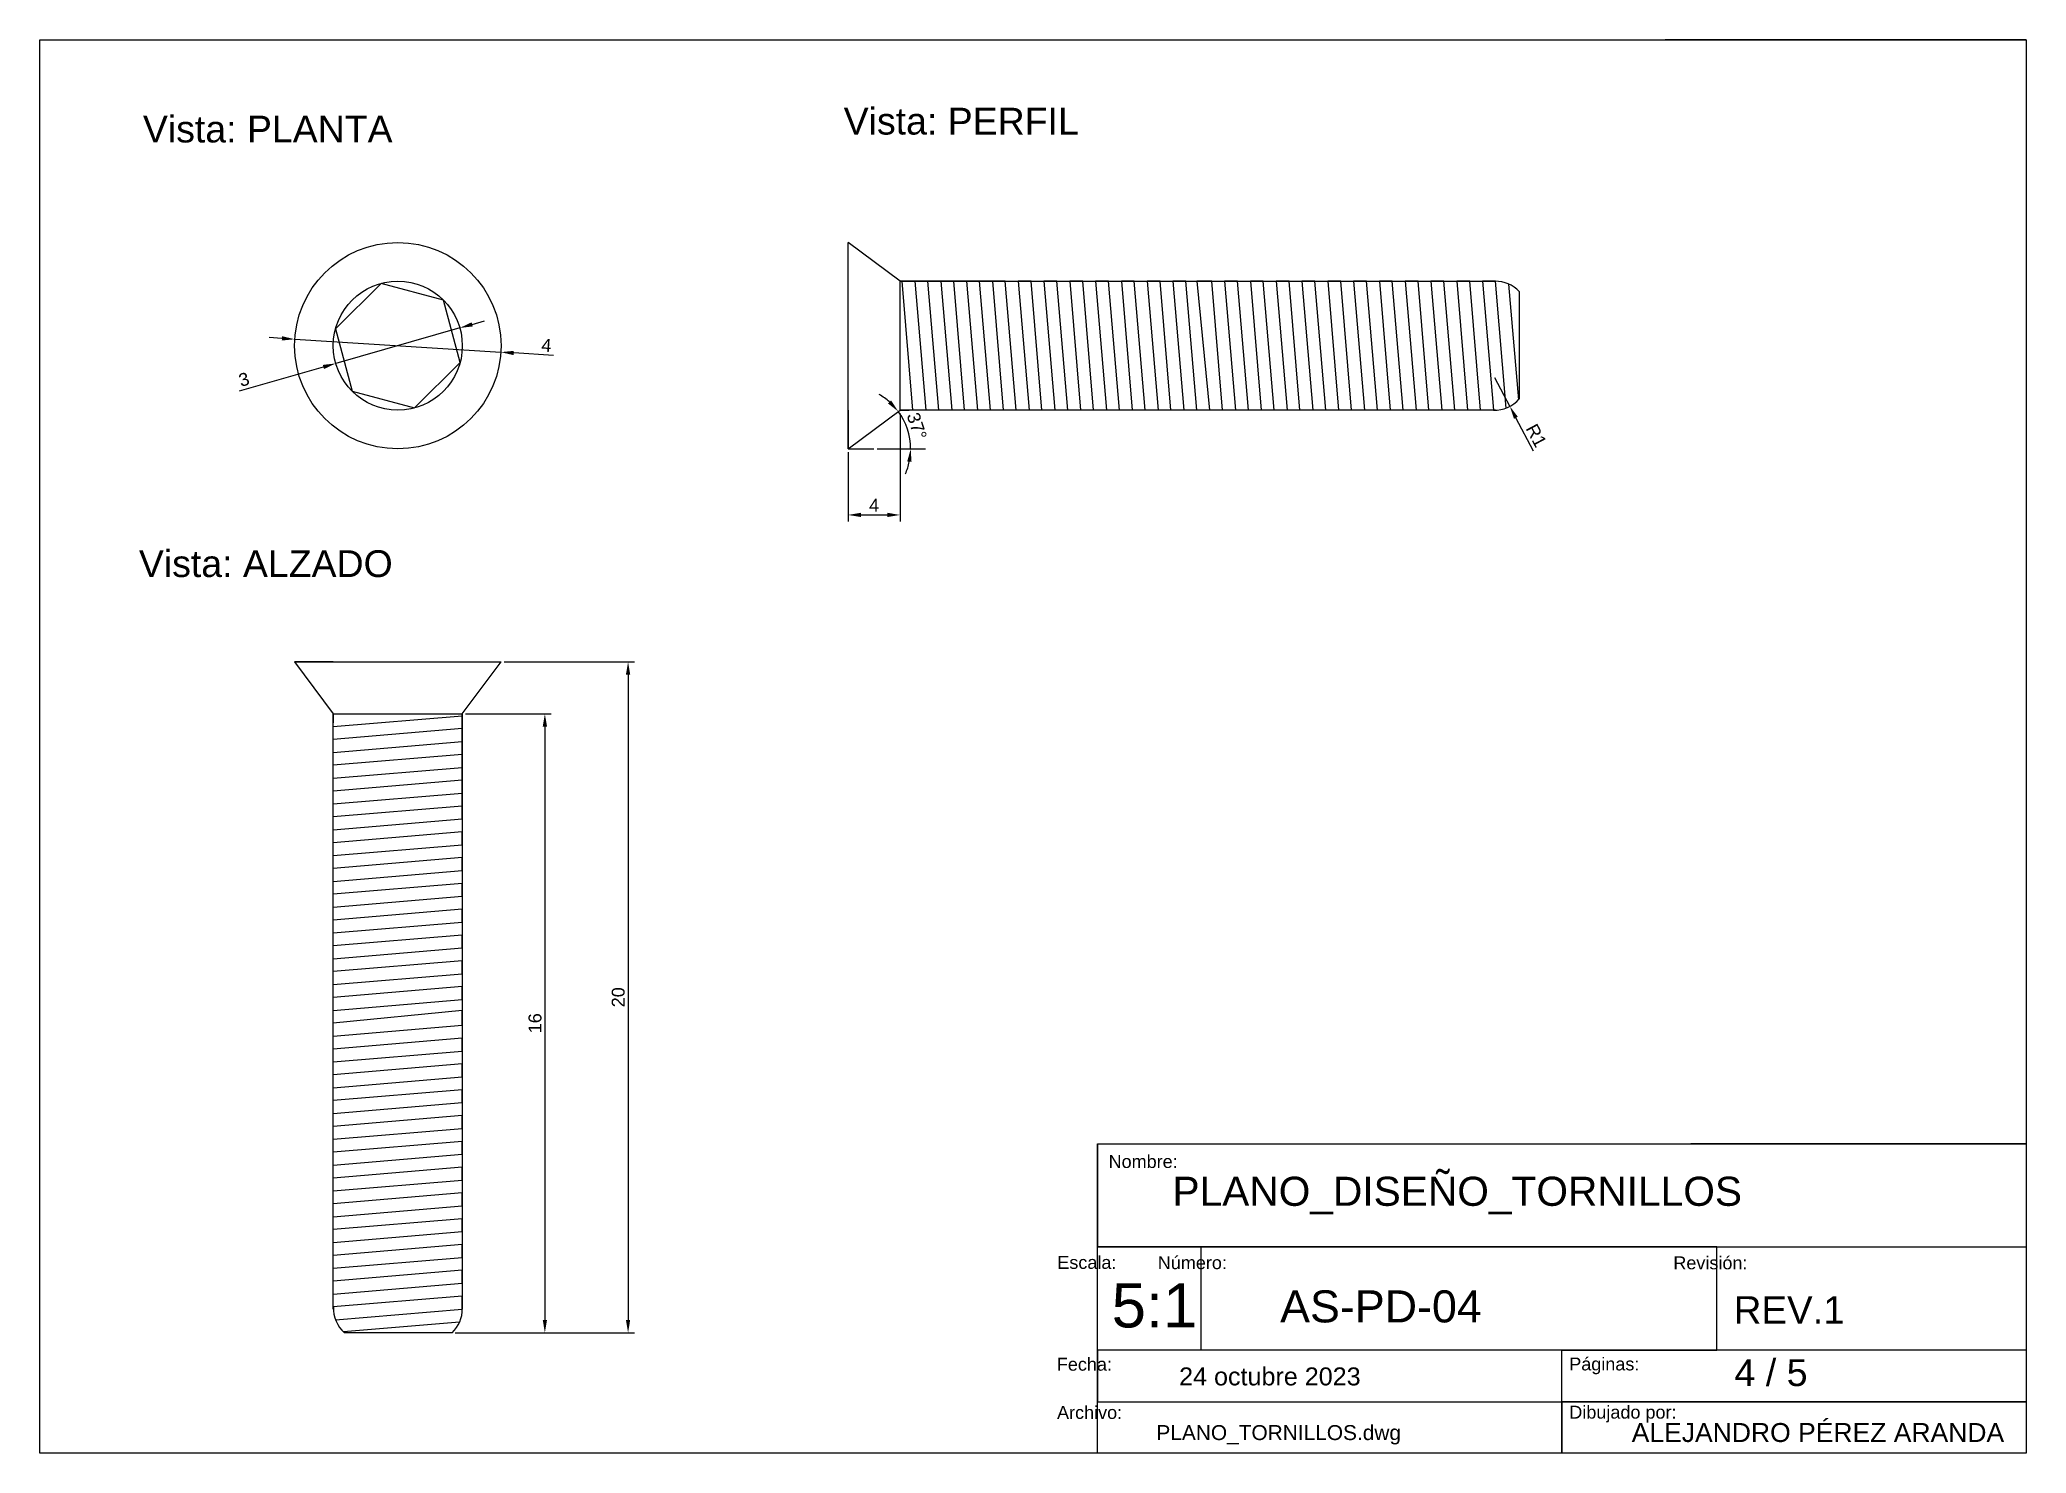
# Model space of a CAD drawing. Header units: millimetres. Extents: x 1406 to 3086, y 1988 to 2285.
# Drawn here: x 2005.7 to 2390.7, y 1989 to 2263 of the extents above; entities that cross this region are included whole.
import ezdxf

# ---------------------------------------------------------------- set-up
doc = ezdxf.new("R2010")
doc.units = ezdxf.units.MM
for name, color, linetype in [('BASE', 7, 'Continuous'), ('Cajetín', 7, 'Continuous'), ('COTA', 252, 'Continuous')]:
    doc.layers.add(name, color=color, linetype=linetype)
doc.styles.get("Standard").update_dxf_attribs({"font": 'arial.ttf'})
doc.dimstyles.new('ISO-25', dxfattribs={"dimtxt": 2.5, "dimasz": 2.5, "dimexe": 1.25, "dimexo": 0.625, "dimtad": 1, "dimtxsty": 'Standard', "dimcen": 2.5, "dimadec": 0, "dimazin": 0, "dimtfac": 1, "dimtmove": 0, "dimatfit": 3, "dimfxl": 1, "dimarcsym": 0})

msp = doc.modelspace()

# ---------------------------------------------------------------- texts
at = {"insert": (2334.177, 2007.246), "char_height": 5.2142, "attachment_point": 1}
msp.add_mtext_dynamic_manual_height_columns('4 / 5', width=104.23749, gutter_width=26.071, heights=[61.486], dxfattribs=at)
at = {"layer": 'BASE', "char_height": 5.19396, "attachment_point": 1}
for s, insert in [('Vista: PLANTA', (2025.733, 2248.283)), ('Vista: PERFIL', (2161.543, 2249.818)), ('Vista: ALZADO', (2024.954, 2164.047))]:
    msp.add_mtext_dynamic_manual_height_columns(s, width=310.06023, gutter_width=25.97, heights=[0], dxfattribs=dict(at, insert=insert))
at = {"layer": 'Cajetín', "attachment_point": 1}
for s, width, gutter_width, heights, insert, char_height in [('Nombre:', 94.73064, 12.5, [0], (2212.883, 2046.805), 2.5), ('PLANO_DISEÑO_TORNILLOS', 141.22042, 28.214, [0], (2225.264, 2042.612), 5.64273), ('^IEscala:', 10.65019, 12.5, [0], (2202.948, 2027.245), 2.5), ('^INúmero:', 10.65019, 12.5, [0], (2222.419, 2027.195), 2.5), ('^IRevisión:', 10.65019, 12.5, [0], (2322.335, 2027.164), 2.5), ('5:1', 47.04129, 42.785, [0], (2213.475, 2021.947), 8.557), ('AS-PD-04', 155.57185, 31.081, [0], (2246.127, 2020.587), 6.2162), ('REV.1', 133.37546, 26.646, [0], (2334.03, 2019.457), 5.3293), ('^IFecha:', 10.65019, 12.5, [0], (2202.857, 2007.514), 2.5), ('^IPáginas:', 29.94914, 12.5, [3.888], (2292.159, 2007.564), 2.5), ('24 octubre 2023', 87.20659, 17.423, [0], (2226.55, 2005.646), 3.4845), ('^IArchivo:', 10.65019, 12.5, [0], (2202.895, 1998.165), 2.5), ('^IDibujado por:', 45.92393, 12.5, [6.739], (2292.172, 1998.224), 2.5), ('PLANO_TORNILLOS.dwg', 72.43723, 14.472, [0], (2222.148, 1994.462), 2.89437), ('ALEJANDRO PÉREZ ARANDA', 91.99793, 18.38, [0], (2314.262, 1994.866), 3.67595)]:
    msp.add_mtext_dynamic_manual_height_columns(s, width=width, gutter_width=gutter_width, heights=heights, dxfattribs=dict(at, insert=insert, char_height=char_height))

# ---------------------------------------------------------------- blocks, each defined once
blk = doc.blocks.new('*D11')
at = {"layer": 'COTA', "color": 0, "lineweight": -2, "transparency": 16777216}
for p, q in [((2087.15, 2207.14), (2063.12, 2200.26)), ((2089.55, 2207.83), (2091.96, 2208.51)), ((2044.45, 2194.92), (2060.71, 2199.57))]:
    blk.add_line(p, q, dxfattribs=at)
at = {"layer": 'COTA', "color": 0, "transparency": 16777216}
for points in [[(2089.44, 2208.23), (2089.67, 2207.43), (2087.15, 2207.14)], [(2060.6, 2199.97), (2060.83, 2199.17), (2063.12, 2200.26)]]:
    blk.add_solid(points, dxfattribs=at)
at = {"layer": 'COTA', "color": 0, "transparency": 16777216, "insert": (2045.32, 2197.15), "char_height": 2.5, "attachment_point": 5, "rotation": 15.968}
blk.add_mtext('3', dxfattribs=at)
blk = doc.blocks.new('*D12')
at = {"layer": 'COTA', "color": 0, "lineweight": -2, "transparency": 16777216}
for p, q in [((2095.76, 2142.44), (2121.01, 2142.44)), ((2119.76, 2139.94), (2119.76, 2014.86)), ((2086.26, 2012.36), (2121.01, 2012.36))]:
    blk.add_line(p, q, dxfattribs=at)
at = {"layer": 'COTA', "color": 0, "transparency": 16777216}
for points in [[(2119.34, 2139.94), (2120.17, 2139.94), (2119.76, 2142.44)], [(2119.34, 2014.86), (2120.17, 2014.86), (2119.76, 2012.36)]]:
    blk.add_solid(points, dxfattribs=at)
at = {"layer": 'COTA', "color": 0, "transparency": 16777216, "insert": (2117.85, 2077.4), "char_height": 2.5, "width": 10.5536, "attachment_point": 5, "rotation": 90}
blk.add_mtext('20', dxfattribs=at)
blk = doc.blocks.new('*D13')
at = {"layer": 'COTA', "color": 0, "lineweight": -2, "transparency": 16777216}
for p, q in [((2088.26, 2132.36), (2104.88, 2132.36)), ((2103.63, 2129.86), (2103.63, 2014.86)), ((2086.26, 2012.36), (2104.88, 2012.36))]:
    blk.add_line(p, q, dxfattribs=at)
at = {"layer": 'COTA', "color": 0, "transparency": 16777216}
for points in [[(2103.22, 2129.86), (2104.05, 2129.86), (2103.63, 2132.36)], [(2103.22, 2014.86), (2104.05, 2014.86), (2103.63, 2012.36)]]:
    blk.add_solid(points, dxfattribs=at)
at = {"layer": 'COTA', "color": 0, "transparency": 16777216, "insert": (2101.73, 2072.36), "char_height": 2.5, "attachment_point": 5, "rotation": 90}
blk.add_mtext('16', dxfattribs=at)
blk = doc.blocks.new('*D14')
at = {"layer": 'COTA', "color": 0, "lineweight": -2, "transparency": 16777216}
for p, q in [((2287.69, 2197.51), (2290.65, 2191.94)), ((2295.25, 2183.28), (2291.82, 2189.73))]:
    blk.add_line(p, q, dxfattribs=at)
at = {"layer": 'COTA', "color": 0, "transparency": 16777216}
blk.add_solid([(2292.19, 2189.92), (2291.46, 2189.53), (2290.65, 2191.94)], dxfattribs=at)
at = {"layer": 'COTA', "color": 0, "transparency": 16777216, "insert": (2295.78, 2186.28), "char_height": 2.5, "attachment_point": 5, "rotation": 297.9772}
blk.add_mtext('R1', dxfattribs=at)
blk = doc.blocks.new('*D15')
at = {"layer": 'COTA', "color": 0, "lineweight": -2, "transparency": 16777216}
for p, q in [((2172.47, 2190.57), (2172.47, 2169.64)), ((2162.39, 2183.07), (2162.39, 2169.64)), ((2164.89, 2170.89), (2169.97, 2170.89))]:
    blk.add_line(p, q, dxfattribs=at)
at = {"layer": 'COTA', "color": 0, "transparency": 16777216}
for points in [[(2164.89, 2171.31), (2164.89, 2170.48), (2162.39, 2170.89)], [(2169.97, 2171.31), (2169.97, 2170.48), (2172.47, 2170.89)]]:
    blk.add_solid(points, dxfattribs=at)
at = {"layer": 'COTA', "color": 0, "transparency": 16777216, "insert": (2167.43, 2172.77), "char_height": 2.5, "attachment_point": 5}
blk.add_mtext('4', dxfattribs=at)
blk = doc.blocks.new('*D16')
at = {"layer": 'COTA', "color": 0, "lineweight": -2, "transparency": 16777216}
blk.add_line((2168.02, 2183.7), (2175.78, 2183.7), dxfattribs=at)
for start, end in [(48.4886, 60.3147), (0, 36.6624), (336.3477, 348.1739)]:
    blk.add_arc((2162.39, 2183.7), 12.13, start, end, dxfattribs=at)
at = {"layer": 'COTA', "color": 0, "transparency": 16777216}
for points in [[(2170.74, 2193.07), (2170.13, 2192.5), (2172.13, 2190.94)], [(2173.86, 2181.26), (2174.69, 2181.17), (2174.53, 2183.7)]]:
    blk.add_solid(points, dxfattribs=at)
at = {"layer": 'COTA', "color": 0, "transparency": 16777216, "insert": (2175.72, 2188.11), "char_height": 2.5, "attachment_point": 5, "rotation": 288.3312}
blk.add_mtext('37°', dxfattribs=at)
blk = doc.blocks.new('*D17')
at = {"layer": 'COTA', "color": 0, "lineweight": -2, "transparency": 16777216}
for p, q in [((2052.68, 2205.11), (2050.18, 2205.27)), ((2055.17, 2204.95), (2095.09, 2202.44)), ((2105.31, 2201.8), (2097.59, 2202.29))]:
    blk.add_line(p, q, dxfattribs=at)
at = {"layer": 'COTA', "color": 0, "transparency": 16777216}
for points in [[(2052.7, 2205.53), (2052.65, 2204.7), (2055.17, 2204.95)], [(2097.62, 2202.7), (2097.56, 2201.87), (2095.09, 2202.44)]]:
    blk.add_solid(points, dxfattribs=at)
at = {"layer": 'COTA', "color": 0, "transparency": 16777216, "insert": (2103.94, 2203.77), "char_height": 2.5, "width": 6.2926, "attachment_point": 5, "rotation": 356.4021}
blk.add_mtext('4', dxfattribs=at)

# ---------------------------------------------------------------- dimensions: what is measured, and where the dimension line sits
at = {"layer": 'COTA'}
for p1, p2, text, picture, middle in [((2087.151, 2207.139), (2063.116, 2200.261), '3', '*D11', (2045.841, 2195.318)), ((2055.173, 2204.955), (2095.094, 2202.445), '4', '*D17', (2103.82, 2201.896))]:
    dim = msp.add_diameter_dim_2p(p1=p1, p2=p2, text=text, dimstyle='ISO-25', dxfattribs=at)
    dim.commit()
    dim.dimension.update_dxf_attribs({"geometry": picture, "text_midpoint": middle, "dimtype": 163})
dim = msp.add_radius_dim(center=(2287.689, 2197.513), mpoint=(2290.652, 2191.935), text='R1', dimstyle='ISO-25', dxfattribs=at)
dim.commit()
dim.dimension.update_dxf_attribs({"geometry": '*D14', "text_midpoint": (2295.783, 2186.283)})
dim = msp.add_angular_dim_2l(base=(2174.254, 2186.268), line1=((2162.395, 2183.7), (2172.471, 2191.2)), line2=((2162.395, 2183.7), (2167.395, 2183.7)), dimstyle='ISO-25', dxfattribs=at)
dim.commit()
dim.dimension.update_dxf_attribs({"geometry": '*D16', "text_midpoint": (2175.719, 2188.114)})
dim = msp.add_linear_dim(base=(2172.471, 2170.892), p1=(2162.395, 2183.7), p2=(2172.471, 2191.2), text='4', dimstyle='ISO-25', dxfattribs=at)
dim.commit()
dim.dimension.update_dxf_attribs({"geometry": '*D15', "text_midpoint": (2167.433, 2172.767)})
for base, p1, text, picture, middle in [((2119.755, 2012.359), (2095.134, 2142.435), '20', '*D12', (2117.854, 2077.397)), ((2103.632, 2012.359), (2087.634, 2132.359), '16', '*D13', (2101.731, 2072.359))]:
    dim = msp.add_linear_dim(base=base, p1=p1, p2=(2085.634, 2012.359), angle=90, text=text, dimstyle='ISO-25', dxfattribs=at)
    dim.commit()
    dim.dimension.update_dxf_attribs({"geometry": picture, "text_midpoint": middle})

# ---------------------------------------------------------------- linework, layer by layer
for p, q in [((2005.733, 2263.004), (2025.733, 2263.004)), ((2390.733, 2263.004), (2320.733, 2263.004)), ((2162.395, 2183.7), (2162.395, 2223.7)), ((2172.471, 2216.2), (2162.395, 2223.7)), ((2162.395, 2191.2), (2162.395, 2216.2)), ((2162.395, 2191.2), (2162.395, 2216.2)), ((2172.471, 2216.2), (2173.257, 2216.2)), ((2173.257, 2216.2), (2172.471, 2216.2)), ((2172.471, 2216.2), (2175.364, 2216.2)), ((2175.364, 2216.2), (2172.471, 2216.2)), ((2172.864, 2216.2), (2172.471, 2216.2)), ((2172.471, 2191.2), (2172.471, 2216.2)), ((2174.971, 2191.2), (2172.864, 2216.2)), ((2175.364, 2216.2), (2180.364, 2216.2)), ((2180.364, 2216.2), (2175.364, 2216.2)), ((2177.864, 2216.2), (2175.364, 2216.2)), ((2175.364, 2216.2), (2177.471, 2191.2)), ((2179.971, 2191.2), (2177.864, 2216.2)), ((2180.364, 2216.2), (2185.364, 2216.2)), ((2185.364, 2216.2), (2180.364, 2216.2)), ((2182.864, 2216.2), (2180.364, 2216.2)), ((2180.364, 2216.2), (2182.471, 2191.2)), ((2184.971, 2191.2), (2182.864, 2216.2)), ((2185.364, 2216.2), (2190.364, 2216.2)), ((2190.364, 2216.2), (2185.364, 2216.2)), ((2187.864, 2216.2), (2185.364, 2216.2)), ((2185.364, 2216.2), (2187.471, 2191.2)), ((2189.971, 2191.2), (2187.864, 2216.2)), ((2190.364, 2216.2), (2195.364, 2216.2)), ((2192.864, 2216.2), (2190.364, 2216.2)), ((2190.364, 2216.2), (2192.471, 2191.2)), ((2194.971, 2191.2), (2192.864, 2216.2)), ((2195.364, 2216.2), (2200.364, 2216.2)), ((2197.864, 2216.2), (2195.364, 2216.2)), ((2195.364, 2216.2), (2197.471, 2191.2)), ((2199.971, 2191.2), (2197.864, 2216.2)), ((2200.364, 2216.2), (2205.364, 2216.2)), ((2202.864, 2216.2), (2200.364, 2216.2)), ((2200.364, 2216.2), (2202.471, 2191.2)), ((2204.971, 2191.2), (2202.864, 2216.2)), ((2205.364, 2216.2), (2210.364, 2216.2)), ((2207.864, 2216.2), (2205.364, 2216.2)), ((2205.364, 2216.2), (2207.471, 2191.2)), ((2209.971, 2191.2), (2207.864, 2216.2)), ((2210.364, 2216.2), (2215.364, 2216.2)), ((2212.864, 2216.2), (2210.364, 2216.2)), ((2210.364, 2216.2), (2212.471, 2191.2)), ((2214.971, 2191.2), (2212.864, 2216.2)), ((2215.364, 2216.2), (2220.364, 2216.2)), ((2217.864, 2216.2), (2215.364, 2216.2)), ((2215.364, 2216.2), (2217.471, 2191.2)), ((2219.971, 2191.2), (2217.864, 2216.2)), ((2220.364, 2216.2), (2225.364, 2216.2)), ((2222.864, 2216.2), (2220.364, 2216.2)), ((2220.364, 2216.2), (2222.471, 2191.2)), ((2224.971, 2191.2), (2222.864, 2216.2)), ((2225.364, 2216.2), (2230.364, 2216.2)), ((2227.864, 2216.2), (2225.364, 2216.2)), ((2225.364, 2216.2), (2227.471, 2191.2)), ((2229.971, 2191.2), (2227.864, 2216.2)), ((2232.864, 2216.2), (2229.971, 2216.2)), ((2229.971, 2216.2), (2232.471, 2191.2)), ((2230.364, 2216.2), (2235.364, 2216.2)), ((2234.971, 2191.2), (2232.864, 2216.2)), ((2235.364, 2216.2), (2240.364, 2216.2)), ((2237.864, 2216.2), (2235.364, 2216.2)), ((2235.364, 2216.2), (2237.471, 2191.2)), ((2239.971, 2191.2), (2237.864, 2216.2)), ((2240.364, 2216.2), (2245.364, 2216.2)), ((2242.864, 2216.2), (2240.364, 2216.2)), ((2240.364, 2216.2), (2242.471, 2191.2)), ((2244.971, 2191.2), (2242.864, 2216.2)), ((2245.364, 2216.2), (2250.364, 2216.2)), ((2247.864, 2216.2), (2245.364, 2216.2)), ((2245.364, 2216.2), (2247.471, 2191.2)), ((2249.971, 2191.2), (2247.864, 2216.2)), ((2250.364, 2216.2), (2255.364, 2216.2)), ((2252.864, 2216.2), (2250.364, 2216.2)), ((2250.364, 2216.2), (2252.471, 2191.2)), ((2254.971, 2191.2), (2252.864, 2216.2)), ((2255.364, 2216.2), (2260.364, 2216.2)), ((2257.864, 2216.2), (2255.364, 2216.2)), ((2255.364, 2216.2), (2257.471, 2191.2)), ((2259.971, 2191.2), (2257.864, 2216.2)), ((2260.364, 2216.2), (2265.364, 2216.2)), ((2262.864, 2216.2), (2260.364, 2216.2)), ((2260.364, 2216.2), (2262.471, 2191.2)), ((2264.971, 2191.2), (2262.864, 2216.2)), ((2265.364, 2216.2), (2270.364, 2216.2)), ((2267.864, 2216.2), (2265.364, 2216.2)), ((2265.364, 2216.2), (2267.471, 2191.2)), ((2269.971, 2191.2), (2267.864, 2216.2)), ((2270.364, 2216.2), (2275.364, 2216.2)), ((2272.864, 2216.2), (2270.364, 2216.2)), ((2270.364, 2216.2), (2272.471, 2191.2)), ((2274.971, 2191.2), (2272.864, 2216.2)), ((2275.364, 2216.2), (2280.364, 2216.2)), ((2277.864, 2216.2), (2275.364, 2216.2)), ((2275.364, 2216.2), (2277.471, 2191.2)), ((2279.971, 2191.2), (2277.864, 2216.2)), ((2280.364, 2216.2), (2285.364, 2216.2)), ((2282.864, 2216.2), (2280.364, 2216.2)), ((2280.364, 2216.2), (2282.471, 2191.2)), ((2284.971, 2191.2), (2282.864, 2216.2)), ((2285.364, 2216.2), (2287.864, 2216.2)), ((2287.864, 2216.2), (2285.364, 2216.2)), ((2285.364, 2216.2), (2287.471, 2191.2)), ((2289.936, 2191.611), (2287.864, 2216.2)), ((2290.41, 2215.653), (2292.302, 2193.2)), ((2162.395, 2191.2), (2162.395, 2183.7)), ((2162.395, 2183.7), (2172.471, 2191.2)), ((2172.471, 2191.2), (2174.221, 2191.2)), ((2177.471, 2191.2), (2172.471, 2191.2)), ((2177.471, 2191.2), (2174.971, 2191.2)), ((2182.471, 2191.2), (2177.471, 2191.2)), ((2182.471, 2191.2), (2179.971, 2191.2)), ((2187.471, 2191.2), (2182.471, 2191.2)), ((2187.471, 2191.2), (2184.971, 2191.2)), ((2192.471, 2191.2), (2187.471, 2191.2)), ((2192.471, 2191.2), (2189.971, 2191.2)), ((2197.471, 2191.2), (2192.471, 2191.2)), ((2197.471, 2191.2), (2194.971, 2191.2)), ((2202.471, 2191.2), (2197.471, 2191.2)), ((2202.471, 2191.2), (2199.971, 2191.2)), ((2207.471, 2191.2), (2202.471, 2191.2)), ((2207.471, 2191.2), (2204.971, 2191.2)), ((2212.471, 2191.2), (2207.471, 2191.2)), ((2212.471, 2191.2), (2209.971, 2191.2)), ((2217.471, 2191.2), (2212.471, 2191.2)), ((2217.471, 2191.2), (2214.971, 2191.2)), ((2222.471, 2191.2), (2217.471, 2191.2)), ((2222.471, 2191.2), (2219.971, 2191.2)), ((2227.471, 2191.2), (2222.471, 2191.2)), ((2227.471, 2191.2), (2224.971, 2191.2)), ((2232.471, 2191.2), (2227.471, 2191.2)), ((2232.471, 2191.2), (2229.971, 2191.2)), ((2237.471, 2191.2), (2232.471, 2191.2)), ((2237.471, 2191.2), (2234.971, 2191.2)), ((2242.471, 2191.2), (2237.471, 2191.2)), ((2242.471, 2191.2), (2239.971, 2191.2)), ((2247.471, 2191.2), (2242.471, 2191.2)), ((2247.471, 2191.2), (2244.971, 2191.2)), ((2252.471, 2191.2), (2247.471, 2191.2)), ((2252.471, 2191.2), (2249.971, 2191.2)), ((2257.471, 2191.2), (2252.471, 2191.2)), ((2257.471, 2191.2), (2254.971, 2191.2)), ((2262.471, 2191.2), (2257.471, 2191.2)), ((2262.471, 2191.2), (2259.971, 2191.2)), ((2267.471, 2191.2), (2262.471, 2191.2)), ((2267.471, 2191.2), (2264.971, 2191.2)), ((2272.471, 2191.2), (2267.471, 2191.2)), ((2272.471, 2191.2), (2269.971, 2191.2)), ((2277.471, 2191.2), (2272.471, 2191.2)), ((2277.471, 2191.2), (2274.971, 2191.2)), ((2282.471, 2191.2), (2277.471, 2191.2)), ((2282.471, 2191.2), (2279.971, 2191.2)), ((2287.471, 2191.2), (2282.471, 2191.2)), ((2287.471, 2191.2), (2284.971, 2191.2)), ((2287.864, 2191.2), (2287.471, 2191.2)), ((2075.134, 2183.7), (2075.134, 2183.7)), ((2390.733, 2159.963), (2390.733, 2139.963)), ((2062.634, 2142.435), (2055.134, 2142.435)), ((2055.134, 2142.435), (2095.134, 2142.435)), ((2055.134, 2142.435), (2062.634, 2132.359)), ((2062.634, 2142.435), (2087.634, 2142.435)), ((2062.634, 2142.435), (2087.634, 2142.435)), ((2087.634, 2132.359), (2095.134, 2142.435)), ((2062.634, 2132.359), (2062.634, 2130.609)), ((2062.634, 2127.359), (2062.634, 2132.359)), ((2062.634, 2132.359), (2087.634, 2132.359)), ((2062.634, 2129.859), (2087.634, 2131.966)), ((2062.634, 2127.359), (2062.634, 2129.859)), ((2087.634, 2129.466), (2062.634, 2127.359)), ((2087.634, 2131.573), (2087.634, 2132.359)), ((2087.634, 2132.359), (2087.634, 2129.466)), ((2087.634, 2129.466), (2087.634, 2132.359)), ((2087.634, 2131.966), (2087.634, 2132.359)), ((2087.634, 2132.359), (2087.634, 2131.573)), ((2087.634, 2129.466), (2087.634, 2124.466)), ((2087.634, 2124.466), (2087.634, 2129.466)), ((2087.634, 2126.966), (2087.634, 2129.466)), ((2062.634, 2122.359), (2062.634, 2127.359)), ((2062.634, 2124.859), (2087.634, 2126.966)), ((2062.634, 2122.359), (2062.634, 2124.859)), ((2087.634, 2124.466), (2062.634, 2122.359)), ((2062.634, 2117.359), (2062.634, 2122.359)), ((2062.634, 2119.859), (2087.634, 2121.966)), ((2087.634, 2124.466), (2087.634, 2119.466)), ((2087.634, 2119.466), (2087.634, 2124.466)), ((2087.634, 2121.966), (2087.634, 2124.466)), ((2062.634, 2117.359), (2062.634, 2119.859)), ((2087.634, 2119.466), (2062.634, 2117.359)), ((2087.634, 2119.466), (2087.634, 2114.466)), ((2087.634, 2114.466), (2087.634, 2119.466)), ((2087.634, 2116.966), (2087.634, 2119.466)), ((2062.634, 2112.359), (2062.634, 2117.359)), ((2062.634, 2114.859), (2087.634, 2116.966)), ((2062.634, 2112.359), (2062.634, 2114.859)), ((2087.634, 2114.466), (2062.634, 2112.359)), ((2087.634, 2114.466), (2087.634, 2109.466)), ((2087.634, 2111.966), (2087.634, 2114.466)), ((2062.634, 2107.359), (2062.634, 2112.359)), ((2062.634, 2109.859), (2087.634, 2111.966)), ((2062.634, 2107.359), (2062.634, 2109.859)), ((2087.634, 2109.466), (2062.634, 2107.359)), ((2062.634, 2102.359), (2062.634, 2107.359)), ((2062.634, 2104.859), (2087.634, 2106.966)), ((2087.634, 2109.466), (2087.634, 2104.466)), ((2087.634, 2106.966), (2087.634, 2109.466)), ((2062.634, 2102.359), (2062.634, 2104.859)), ((2087.634, 2104.466), (2062.634, 2102.359)), ((2062.634, 2097.359), (2062.634, 2102.359)), ((2087.634, 2104.466), (2087.634, 2099.466)), ((2087.634, 2101.966), (2087.634, 2104.466)), ((2062.634, 2099.859), (2087.634, 2101.966)), ((2062.634, 2097.359), (2062.634, 2099.859)), ((2087.634, 2099.466), (2062.634, 2097.359)), ((2087.634, 2099.466), (2087.634, 2094.466)), ((2087.634, 2096.966), (2087.634, 2099.466)), ((2062.634, 2092.359), (2062.634, 2097.359)), ((2062.634, 2094.859), (2087.634, 2096.966)), ((2062.634, 2092.359), (2062.634, 2094.859)), ((2087.634, 2094.466), (2062.634, 2092.359)), ((2087.634, 2094.466), (2087.634, 2089.466)), ((2087.634, 2091.966), (2087.634, 2094.466)), ((2062.634, 2087.359), (2062.634, 2092.359)), ((2062.634, 2089.859), (2087.634, 2091.966)), ((2062.634, 2087.359), (2062.634, 2089.859)), ((2087.634, 2089.466), (2062.634, 2087.359)), ((2062.634, 2082.359), (2062.634, 2087.359)), ((2062.634, 2084.859), (2087.634, 2086.966)), ((2087.634, 2089.466), (2087.634, 2084.466)), ((2087.634, 2086.966), (2087.634, 2089.466)), ((2062.634, 2082.359), (2062.634, 2084.859)), ((2087.634, 2084.466), (2062.634, 2082.359)), ((2087.634, 2084.466), (2087.634, 2079.466)), ((2087.634, 2081.966), (2087.634, 2084.466)), ((2062.634, 2077.359), (2062.634, 2082.359)), ((2062.634, 2079.859), (2087.634, 2081.966)), ((2062.634, 2077.359), (2062.634, 2079.859)), ((2087.634, 2079.466), (2062.634, 2077.359)), ((2087.634, 2079.466), (2087.634, 2074.466)), ((2087.634, 2076.966), (2087.634, 2079.466)), ((2062.634, 2072.359), (2062.634, 2077.359)), ((2062.634, 2074.859), (2087.634, 2076.966)), ((2087.634, 2074.859), (2062.634, 2072.359)), ((2062.634, 2072.359), (2062.634, 2074.859)), ((2062.634, 2067.359), (2062.634, 2072.359)), ((2062.634, 2069.859), (2087.634, 2071.966)), ((2087.634, 2071.966), (2087.634, 2074.859)), ((2087.634, 2074.466), (2087.634, 2069.466)), ((2062.634, 2067.359), (2062.634, 2069.859)), ((2087.634, 2069.466), (2062.634, 2067.359)), ((2087.634, 2069.466), (2087.634, 2064.466)), ((2087.634, 2066.966), (2087.634, 2069.466)), ((2062.634, 2062.359), (2062.634, 2067.359)), ((2062.634, 2064.859), (2087.634, 2066.966)), ((2062.634, 2062.359), (2062.634, 2064.859)), ((2087.634, 2064.466), (2062.634, 2062.359)), ((2087.634, 2064.466), (2087.634, 2059.466)), ((2087.634, 2061.966), (2087.634, 2064.466)), ((2062.634, 2057.359), (2062.634, 2062.359)), ((2062.634, 2059.859), (2087.634, 2061.966)), ((2062.634, 2057.359), (2062.634, 2059.859)), ((2087.634, 2059.466), (2062.634, 2057.359)), ((2062.634, 2052.359), (2062.634, 2057.359)), ((2062.634, 2054.859), (2087.634, 2056.966)), ((2087.634, 2059.466), (2087.634, 2054.466)), ((2087.634, 2056.966), (2087.634, 2059.466)), ((2062.634, 2052.359), (2062.634, 2054.859)), ((2087.634, 2054.466), (2062.634, 2052.359)), ((2062.634, 2047.359), (2062.634, 2052.359)), ((2087.634, 2054.466), (2087.634, 2049.466)), ((2087.634, 2051.966), (2087.634, 2054.466)), ((2062.634, 2049.859), (2087.634, 2051.966)), ((2062.634, 2047.359), (2062.634, 2049.859)), ((2087.634, 2049.466), (2062.634, 2047.359)), ((2087.634, 2049.466), (2087.634, 2044.466)), ((2087.634, 2046.966), (2087.634, 2049.466)), ((2062.634, 2042.359), (2062.634, 2047.359)), ((2062.634, 2044.859), (2087.634, 2046.966)), ((2062.634, 2042.359), (2062.634, 2044.859)), ((2087.634, 2044.466), (2062.634, 2042.359)), ((2087.634, 2044.466), (2087.634, 2039.466)), ((2087.634, 2041.966), (2087.634, 2044.466)), ((2062.634, 2037.359), (2062.634, 2042.359)), ((2062.634, 2039.859), (2087.634, 2041.966)), ((2062.634, 2037.359), (2062.634, 2039.859)), ((2087.634, 2039.466), (2062.634, 2037.359)), ((2062.634, 2032.359), (2062.634, 2037.359)), ((2062.634, 2034.859), (2087.634, 2036.966)), ((2087.634, 2039.466), (2087.634, 2034.466)), ((2087.634, 2036.966), (2087.634, 2039.466)), ((2062.634, 2032.359), (2062.634, 2034.859)), ((2087.634, 2034.466), (2062.634, 2032.359)), ((2087.634, 2034.466), (2087.634, 2029.466)), ((2087.634, 2031.966), (2087.634, 2034.466)), ((2062.634, 2027.359), (2062.634, 2032.359)), ((2062.634, 2029.859), (2087.634, 2031.966)), ((2062.634, 2027.359), (2062.634, 2029.859)), ((2087.634, 2029.466), (2062.634, 2027.359)), ((2087.634, 2029.466), (2087.634, 2024.466)), ((2087.634, 2026.966), (2087.634, 2029.466)), ((2062.634, 2022.359), (2062.634, 2027.359)), ((2062.634, 2024.859), (2087.634, 2026.966)), ((2062.634, 2022.359), (2062.634, 2024.859)), ((2087.634, 2024.466), (2062.634, 2022.359)), ((2062.634, 2017.359), (2062.634, 2022.359)), ((2062.634, 2019.859), (2087.634, 2021.966)), ((2087.634, 2024.466), (2087.634, 2019.466)), ((2087.634, 2021.966), (2087.634, 2024.466)), ((2062.634, 2017.359), (2062.634, 2019.859)), ((2087.634, 2019.466), (2062.634, 2017.359)), ((2087.634, 2019.466), (2087.634, 2016.966)), ((2087.634, 2016.966), (2087.634, 2019.466)), ((2062.634, 2016.966), (2062.634, 2017.359)), ((2063.045, 2014.894), (2087.634, 2016.966)), ((2087.087, 2014.42), (2064.634, 2012.528))]:
    msp.add_line(p, q)
msp.add_lwpolyline([(2005.733, 2263.004), (2390.733, 2263.004), (2390.733, 1989.004), (2005.733, 1989.004)], close=True)
for points in [[(2172.471, 2216.2), (2287.864, 2216.2)], [(2172.471, 2216.2), (2287.864, 2216.2)], [(2292.471, 2214.2), (2292.471, 2193.387)], [(2292.471, 2214.2), (2292.471, 2193.387)], [(2287.864, 2191.2), (2172.471, 2191.2)], [(2287.864, 2191.2), (2172.471, 2191.2)], [(2062.634, 2016.966), (2062.634, 2132.359)], [(2062.634, 2016.966), (2062.634, 2132.359)], [(2087.634, 2132.359), (2087.634, 2016.966)], [(2087.634, 2132.359), (2087.634, 2016.966)], [(2085.634, 2012.359), (2064.821, 2012.359)], [(2085.634, 2012.359), (2064.821, 2012.359)]]:
    msp.add_lwpolyline(points)
for centre, radius, start, end in [((2287.821, 2209.795), 6.405, 43.4512, 90.38667), ((2287.689, 2197.513), 6.316, 268.02136, 319.21352), ((2068.947, 2017.141), 6.316, 178.02136, 229.21352), ((2081.228, 2017.009), 6.405, 313.4512, 0.38667)]:
    msp.add_arc(centre, radius, start, end)
at = {"layer": 'BASE'}
msp.add_lwpolyline([(2083.972, 2212.539), (2071.898, 2215.774), (2063.06, 2206.935), (2066.295, 2194.861), (2078.369, 2191.626), (2087.208, 2200.465)], close=True, dxfattribs=at)
for radius in [20, 12.5]:
    msp.add_circle((2075.134, 2203.7), radius, dxfattribs=at)
at = {"layer": 'Cajetín'}
for p, q in [((2210.733, 2049.004), (2210.733, 2029.004)), ((2390.733, 2049.004), (2325.733, 2049.004)), ((2210.733, 2009.004), (2210.733, 2029.004)), ((2210.733, 2029.004), (2390.733, 2029.004)), ((2330.733, 2029.004), (2210.733, 2029.004)), ((2210.733, 2029.004), (2230.733, 2029.004)), ((2230.733, 2029.004), (2230.733, 2009.004)), ((2330.733, 2009.004), (2330.733, 2029.004)), ((2210.733, 1989.004), (2210.733, 2009.004)), ((2390.733, 2009.004), (2210.733, 2009.004)), ((2210.733, 2009.004), (2210.733, 1999.004)), ((2300.733, 1989.004), (2300.733, 2009.004)), ((2300.733, 2009.004), (2330.733, 2009.004)), ((2210.733, 1999.004), (2390.733, 1999.004)), ((2390.733, 1999.004), (2300.733, 1999.004)), ((2300.733, 1999.004), (2300.733, 1989.004))]:
    msp.add_line(p, q, dxfattribs=at)
msp.add_lwpolyline([(2390.733, 1989.004), (2210.733, 1989.004), (2210.733, 2049.004), (2390.733, 2049.004)], close=True, dxfattribs=at)
at = {"layer": 'COTA'}
for p, q in [((2162.395, 2183.7), (2167.395, 2183.7)), ((2172.395, 2183.7), (2177.395, 2183.7))]:
    msp.add_line(p, q, dxfattribs=at)

msp.set_redraw_order([(e.dxf.handle, doc.entitydb.next_handle()) for e in msp.query("TEXT MTEXT ATTDEF DIMENSION ARC_DIMENSION")])  # texts and dimensions are drawn at this point

doc.saveas('drawing.dxf')
